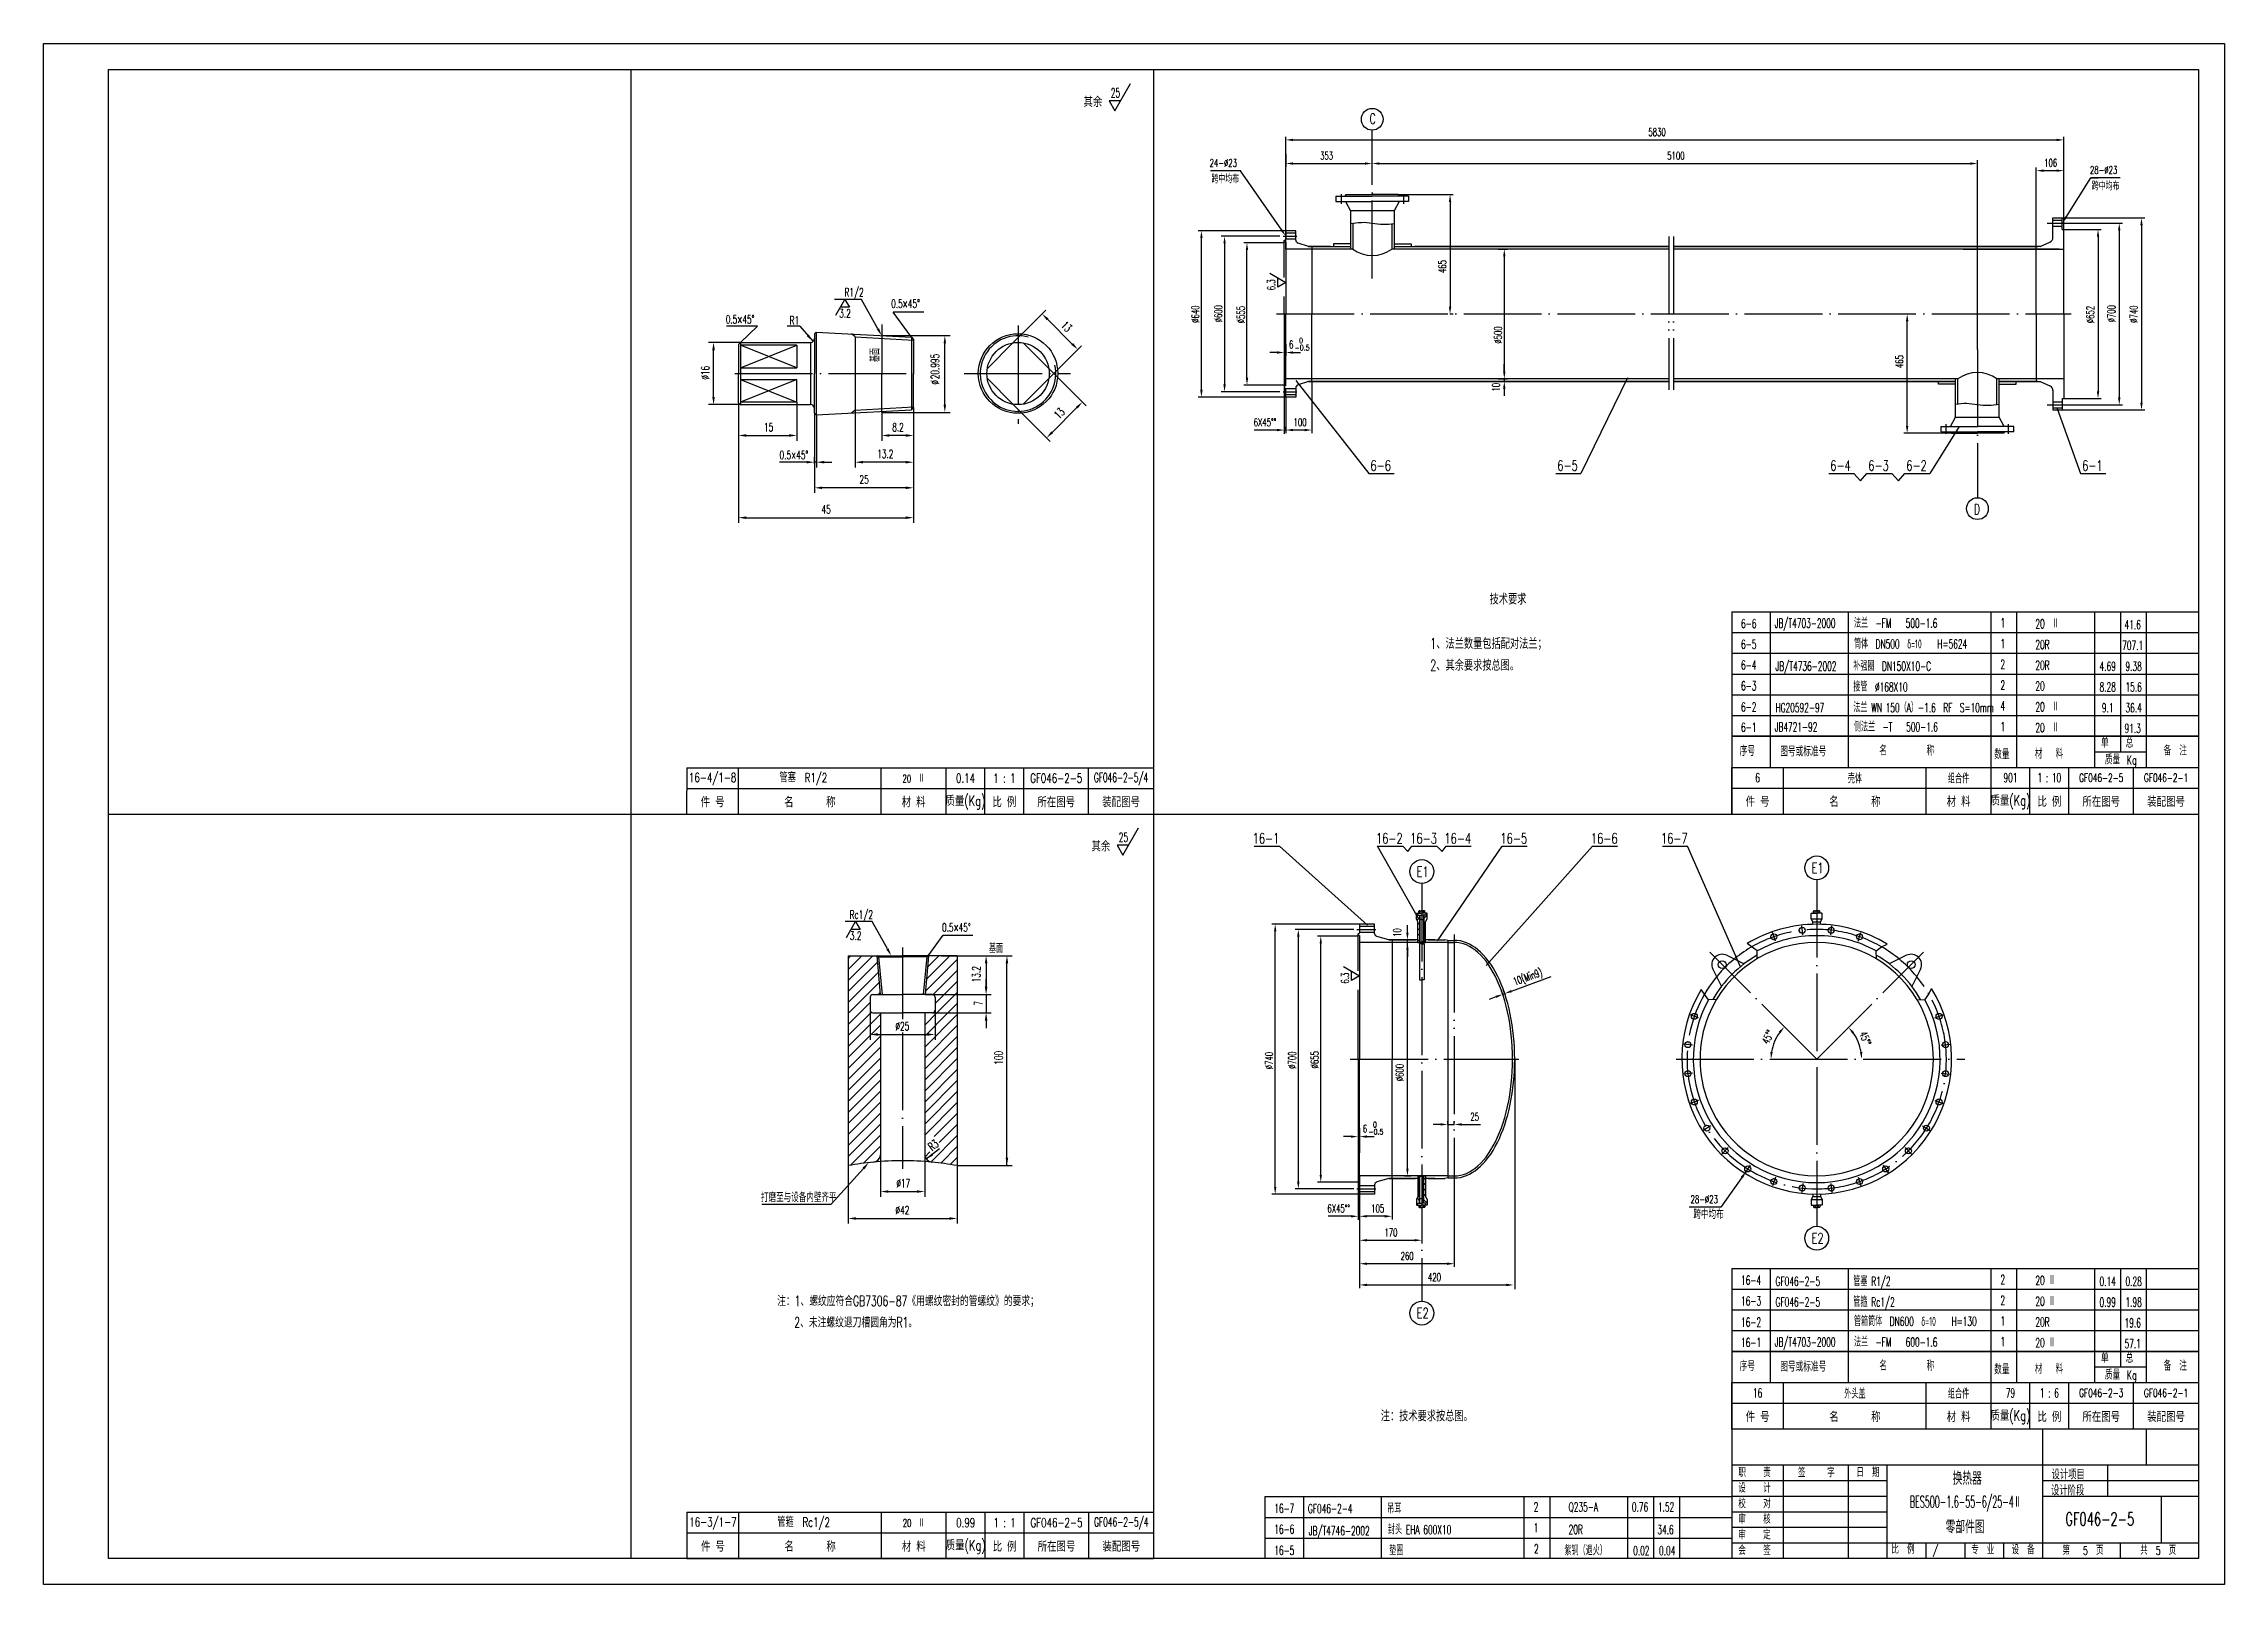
# Model space of a CAD drawing. Extents: x -843 to 1784, y -26 to 1322.
# Drawn here: x -843 to -2, y -23 to 571 of the extents above; entities that cross this region are included whole.
import ezdxf
from ezdxf.enums import TextEntityAlignment as Align

# ---------------------------------------------------------------- set-up
doc = ezdxf.new("R2010")
doc.units = 0
doc.header["$MEASUREMENT"] = 0
doc.linetypes.add('DASHDOT-M', pattern=[36, 30, -3, 0, -3])
doc.linetypes.add('DIVIDE-M', pattern=[39, 30, -3, 0, -3, 0, -3])
doc.layers.get('0').update_dxf_attribs({"linetype": 'CONTINUOUS'})
for name, color, linetype in [('1', 3, 'CONTINUOUS'), ('CDR_DWG1', 4, 'CONTINUOUS'), ('CDR_DWG2', 2, 'CONTINUOUS'), ('CDR_DWG3', 1, 'DASHDOT-M'), ('CDR_DWG4', 3, 'DIVIDE-M'), ('XS', 2, 'CONTINUOUS')]:
    doc.layers.add(name, color=color, linetype=linetype)
doc.styles.add('HZ', font='romans', dxfattribs={"width": 0.7, "bigfont": 'hz'})

msp = doc.modelspace()

# ---------------------------------------------------------------- texts
at = {"style": 'HZ'}
for s, height, width, p in [('其余', 4, 0.7, (-442.26, 546.99)), ('25', 3.5, 0.6, (-431.72, 550.71)), ('5830', 3, 0.65, (-224.4, 535.81)), ('24-%%c23', 3, 0.65, (-393.6, 523.93)), ('353', 3, 0.65, (-350.98, 526.71)), ('5100', 3, 0.65, (-217.13, 526.71)), ('106', 3, 0.65, (-71.77, 523.96)), ('28-%%c23', 3, 0.65, (-54.11, 521.18)), ('跨中均布', 3, 0.68, (-392.87, 517.68)), ('跨中均布', 3, 0.68, (-53.37, 514.93)), ('R1/2', 3.2, 0.65, (-534.44, 473.97)), ('0.5×45%%d', 3.2, 0.65, (-516.42, 469.58)), ('0.5×45%%d', 3.2, 0.65, (-580.21, 463.53)), ('R1', 3.2, 0.65, (-555.56, 463.11)), ('3.2', 3.2, 0.65, (-536.43, 465.84)), ('6', 3, 0.65, (-362.97, 453.92)), ('-0.5', 2.084, 0.7, (-360.84, 453.18)), ('0', 2.08, 0.7, (-359.1, 455.92)), ('15', 3.2, 0.65, (-565.42, 421.96)), ('8.2', 3.2, 0.65, (-516.01, 421.96)), ('6X45%%d%%d', 3, 0.65, (-376.62, 423.96)), ('100', 3, 0.65, (-361.23, 423.96)), ('0.5×45%%d', 3.2, 0.65, (-559.45, 411.23)), ('13.2', 3.2, 0.65, (-521.81, 411.67)), ('25', 3.2, 0.65, (-528.64, 401.79)), ('45', 3.2, 0.65, (-543.27, 390.27)), ('技术要求', 4.2, 0.65, (-285.63, 355.19)), ('6-6', 3.5, 0.6, (-188.67, 346.11)), ('JB/T4703-2000', 3.5, 0.6, (-175.7, 346.24)), ('法兰  -FM   500-1.6', 3.5, 0.6, (-145.13, 346.24)), ('20  Ⅱ', 3.5, 0.6, (-75.16, 346.01)), ('1、法兰数量包括配对法兰；', 4.2, 0.65, (-308.54, 338.06)), ('6-5', 3.5, 0.6, (-188.67, 338.11)), ('筒体  DN500  δ=10   H=5624', 3.5, 0.6, (-145.13, 338.24)), ('20R', 3.5, 0.6, (-75.16, 338.01)), ('2、其余要求按总图。', 4.2, 0.65, (-308.54, 329.69)), ('6-4', 3.5, 0.6, (-188.67, 330.11)), ('JB/T4736-2002', 3.5, 0.6, (-175.37, 329.68)), ('补强圈  DN150X10-C', 3.5, 0.6, (-145.37, 329.68)), ('20R', 3.5, 0.6, (-75.16, 330.01)), ('6-3', 3.5, 0.6, (-188.67, 322.11)), ('接管  %%C168X10', 3.5, 0.6, (-145.37, 321.68)), ('20  ', 3.5, 0.6, (-75.16, 322.01)), ('6-2', 3.5, 0.6, (-188.67, 313.93)), ('HG20592-97', 3.5, 0.6, (-175.37, 313.68)), ('法兰 WN 150（A）-1.6  RF  S=10mm', 3.5, 0.6, (-145.37, 313.68)), ('20  Ⅱ', 3.5, 0.6, (-75.16, 314.01)), ('6-1', 3.5, 0.6, (-188.67, 306.11)), ('JB4721-92', 3.5, 0.6, (-175.7, 306.24)), ('侧法兰  -T   500-1.6', 3.5, 0.6, (-145.13, 306.24)), ('20  Ⅱ', 3.5, 0.6, (-75.16, 306.01)), ('单', 3.5, 0.65, (-49.87, 300.06)), ('总', 3.5, 0.65, (-40.34, 300.06)), ('序号', 3.5, 0.65, (-189.21, 296.86)), ('图号或标准号', 3.5, 0.65, (-173.55, 296.67)), ('名         称', 3.5, 0.65, (-135.35, 297.04)), ('数量', 3.5, 0.65, (-91.05, 295.6)), ('材   料', 3.5, 0.65, (-75.39, 295.8)), ('质量', 3.5, 0.65, (-48.38, 293.57)), ('Kg', 3.5, 0.65, (-39.95, 293.52)), ('备  注', 3.5, 0.65, (-25.74, 297.02)), ('其余', 4, 0.7, (-439.18, 259.99)), ('25', 3.5, 0.6, (-428.64, 263.71)), ('Rc1/2', 3.2, 0.65, (-532.42, 234.06)), ('3.2', 3.2, 0.65, (-532.33, 225.93)), ('0.5×45%%d', 3.2, 0.65, (-496.81, 229.09)), ('基面', 3.2, 0.65, (-478.71, 220.9)), ('%%c25', 3.2, 0.65, (-514.77, 191.03)), ('6', 3, 0.65, (-334.52, 151.63)), ('-0.5', 2.084, 0.7, (-332.38, 150.89)), ('0', 2.08, 0.7, (-330.65, 153.63)), ('25', 3, 0.65, (-293.05, 156.25)), ('打磨至与设备内壁齐平', 3.2, 0.7, (-566.61, 124.86)), ('%%c17', 3.2, 0.65, (-514.42, 130.48)), ('28-%%c23', 3, 0.65, (-208.13, 124.4)), ('%%c42', 3.2, 0.65, (-514.77, 120.1)), ('6X45%%d%%d', 3, 0.65, (-348.17, 120.84)), ('105', 3, 0.65, (-331.29, 120.84)), ('跨中均布', 3.2, 0.7, (-207.03, 118.37)), ('170', 3, 0.65, (-326.2, 111.6)), ('260', 3, 0.65, (-319.95, 102.55)), ('420', 3, 0.65, (-309.39, 94.36)), ('16-4', 3.5, 0.6, (-188.67, 92.95)), ('GF046-2-5', 3.5, 0.6, (-175.37, 92.53)), ('管塞 R1/2', 3.5, 0.6, (-145.37, 92.53)), ('20 Ⅱ', 3.5, 0.6, (-75.16, 92.85)), ('注：1、螺纹应符合GB7306-87《用螺纹密封的管螺纹》的要求；', 4, 0.65, (-560.39, 84.7)), ('16-3', 3.5, 0.6, (-188.67, 84.95)), ('GF046-2-5', 3.5, 0.6, (-175.37, 84.53)), ('管箍 Rc1/2', 3.5, 0.6, (-145.37, 84.53)), ('20 Ⅱ', 3.5, 0.6, (-75.16, 84.85)), ('2、未注螺纹退刀槽圆角为R1。', 4, 0.65, (-553.77, 76.45)), ('16-2', 3.5, 0.6, (-188.67, 76.77)), ('管箱筒体  DN600  δ=10   H=130', 3.5, 0.6, (-145.13, 77.08)), ('20R', 3.5, 0.6, (-75.16, 76.85)), ('16-1', 3.5, 0.6, (-188.67, 68.95)), ('JB/T4703-2000', 3.5, 0.6, (-175.7, 69.08)), ('法兰  -FM   600-1.6', 3.5, 0.6, (-145.13, 69.08)), ('20 Ⅱ', 3.5, 0.6, (-75.16, 68.85)), ('序号', 3.5, 0.65, (-189.21, 59.7)), ('图号或标准号', 3.5, 0.65, (-173.55, 59.51)), ('名         称', 3.5, 0.65, (-135.35, 59.89)), ('数量', 3.5, 0.65, (-91.05, 58.44)), ('材   料', 3.5, 0.65, (-75.39, 58.64)), ('单', 3.5, 0.65, (-49.87, 62.9)), ('质量', 3.5, 0.65, (-48.38, 56.41)), ('总', 3.5, 0.65, (-40.34, 62.9)), ('Kg', 3.5, 0.65, (-39.95, 56.36)), ('备  注', 3.5, 0.65, (-25.74, 59.86)), ('注：技术要求按总图。', 4.2, 0.65, (-327.62, 40.29)), ('职    责', 3.2, 0.7, (-189.72, 18.84)), ('签     字', 3.2, 0.7, (-166.71, 18.79)), ('日  期', 3.2, 0.7, (-144.16, 18.89)), ('设计项目', 3.8, 0.65, (-68.93, 17.91)), ('16-7', 3.5, 0.6, (-368.67, 4.95)), ('吊耳', 3.5, 0.6, (-325.13, 4.9)), ('Q235-A', 3.5, 0.6, (-255.16, 5.51)), ('校    对', 3.2, 0.7, (-189.72, 6.84)), ('设    计', 3.2, 0.7, (-189.72, 12.84)), ('设计阶段', 3.8, 0.65, (-69.14, 11.76)), ('16-6', 3.5, 0.6, (-368.67, -3.05)), ('GF046-2-4', 3.5, 0.6, (-355.7, 4.9)), ('JB/T4746-2002', 3.5, 0.6, (-355.37, -3.66)), ('封头 EHA 600X10', 3.5, 0.6, (-324.85, -3.21)), ('20R', 3.5, 0.6, (-255.16, -3.15)), ('34.6', 3.5, 0.6, (-220.96, -3.21)), ('审    核', 3.2, 0.7, (-189.72, 0.84)), ('GF046-2-5', 5, 0.65, (-63.61, 0.14)), ('16-5', 3.5, 0.6, (-368.67, -11.23)), ('垫圈', 3.5, 0.6, (-324.36, -11.3)), ('会    签', 3.2, 0.7, (-189.72, -11.16)), ('审    定', 3.2, 0.7, (-189.72, -5.16)), ('比  例', 3.2, 0.7, (-130.69, -10.73)), ('/', 3.2, 0.7, (-114.73, -10.91)), ('专  业', 3.2, 0.7, (-99.91, -10.94)), ('设  备', 3.2, 0.7, (-84.34, -10.95)), ('第   5  页', 3.2, 0.7, (-64.74, -11.14)), ('共  5  页', 3.2, 0.7, (-34.74, -11.14))]:
    msp.add_text(s, height=height, dxfattribs=dict(at, width=width)).set_placement(p)
at = {"style": 'HZ', "width": 0.65}
for s, height, rotation, p in [('6.3', 3, 90, (-368.37, 476.34)), ('465', 3, 90, (-302.39, 482.96)), ('13', 3.2, 315, (-451.19, 462.51)), ('%%c640', 3, 90, (-397.63, 463.8)), ('%%c600', 3, 90, (-388.71, 463.96)), ('%%c555', 3, 90, (-380.06, 463.63)), ('%%c652', 3, 90, (-52.5, 463.63)), ('%%c700', 3, 90, (-44.32, 463.96)), ('%%c740', 3, 90, (-35.74, 463.8)), ('%%c500', 3, 90, (-280.88, 455.75)), ('%%c16', 3.2, 90, (-586.52, 441.83)), ('基面', 3.2, 90, (-520.95, 448.68)), ('20.995', 3.2, 90, (-497.91, 442.04)), ('465', 3, 90, (-126.11, 446.34)), ('%%c', 3.2, 90, (-497.91, 439.96)), ('10', 3, 90, (-281.67, 437.27)), ('13', 3.2, 45, (-451.69, 426.5)), ('10', 3, 90, (-319.79, 227.05)), ('13.2', 3.2, 90, (-482.03, 209.53)), ('6.3', 3, 90, (-339.91, 209.05)), ('10(Min9)', 3, 20, (-275.93, 208.26)), ('7', 3.2, 90, (-481.21, 200.56)), ('45%%d%%d', 3, 64.08577, (-178.08, 185.43)), ('45%%d%%d', 3, 291.68525, (-143.15, 189.82)), ('100', 3.2, 90, (-473.38, 177.73)), ('%%c740', 3, 90, (-369.17, 176.02)), ('%%c700', 3, 90, (-360.26, 176.18)), ('%%c655', 3, 90, (-351.6, 176.34)), ('%%c600', 3, 90, (-318.82, 171.41)), ('R3', 3.2, 37.69483, (-500.66, 144.39))]:
    msp.add_text(s, height=height, rotation=rotation, dxfattribs=at).set_placement(p)
at = {"style": 'HZ'}
for s, height, width, p in [('1', 3.5, 0.6, (-87.73, 348.12)), ('41.6', 3.5, 0.6, (-37.61, 347.42)), ('1', 3.5, 0.6, (-87.73, 340.12)), ('707.1', 3.5, 0.6, (-37.61, 339.42)), ('2', 3.5, 0.6, (-87.73, 332.12)), ('4.69', 3.5, 0.6, (-47.27, 331.38)), ('9.38', 3.5, 0.6, (-37.27, 331.38)), ('2', 3.5, 0.6, (-87.73, 324.12)), ('8.28', 3.5, 0.6, (-47.27, 323.38)), ('15.6', 3.5, 0.6, (-37.27, 323.38)), ('4', 3.5, 0.6, (-87.73, 316.12)), ('9.1', 3.5, 0.6, (-47.27, 315.38)), ('36.4', 3.5, 0.6, (-37.27, 315.38)), ('1', 3.5, 0.6, (-87.73, 308.12)), ('91.3', 3.5, 0.6, (-37.61, 307.42)), ('16-4/1-8', 3.5, 0.7, (-585.27, 288.25)), ('管塞  R1/2   ', 3.5, 0.7, (-547.77, 288.25)), ('20  Ⅱ', 3, 0.65, (-507.77, 288.25)), ('0.14', 3.5, 0.7, (-487.77, 288.25)), ('1 : 1', 3.5, 0.7, (-472.77, 288.25)), ('GF046-2-5', 3.5, 0.7, (-452.77, 288.25)), ('GF046-2-5/4', 3.5, 0.6, (-427.77, 288.25)), ('6', 3.5, 0.6, (-182.27, 288.4)), ('壳体', 3.5, 0.6, (-144.77, 288.4)), ('组合件', 3.5, 0.6, (-104.77, 288.4)), ('901', 3.5, 0.6, (-84.77, 288.4)), ('1 : 10', 3.5, 0.6, (-69.77, 288.4)), ('GF046-2-5', 3.2, 0.65, (-49.77, 288.4)), ('GF046-2-1', 3.2, 0.65, (-24.77, 288.4)), ('件 号', 4, 0.7, (-585.27, 279.25)), ('名      称', 4, 0.7, (-547.77, 279.25)), ('材 料', 4, 0.7, (-507.77, 279.25)), ('质量(Kg)', 4, 0.7, (-487.77, 279.25)), ('比 例', 4, 0.7, (-472.77, 279.25)), ('所在图号', 4, 0.7, (-452.77, 279.25)), ('装配图号', 4, 0.7, (-427.77, 279.25)), ('件 号', 4, 0.7, (-182.27, 279.4)), ('名      称', 4, 0.7, (-144.77, 279.4)), ('材 料', 4, 0.7, (-104.77, 279.4)), ('质量(Kg)', 4, 0.7, (-84.77, 279.4)), ('比 例', 4, 0.7, (-69.77, 279.4)), ('所在图号', 4, 0.7, (-49.77, 279.4)), ('装配图号', 4, 0.7, (-24.77, 279.4)), ('2', 3.5, 0.6, (-87.73, 94.96)), ('0.14', 3.5, 0.6, (-47.27, 94.23)), ('0.28', 3.5, 0.6, (-37.27, 94.23)), ('2', 3.5, 0.6, (-87.73, 86.96)), ('0.99', 3.5, 0.6, (-47.27, 86.23)), ('1.98', 3.5, 0.6, (-37.27, 86.23)), ('1', 3.5, 0.6, (-87.73, 78.96)), ('19.6', 3.5, 0.6, (-37.61, 78.27)), ('1', 3.5, 0.6, (-87.73, 70.96)), ('57.1', 3.5, 0.6, (-37.61, 70.27)), ('16', 3.5, 0.6, (-182.27, 51.25)), ('外头盖', 3.5, 0.6, (-144.77, 51.25)), ('组合件', 3.5, 0.6, (-104.77, 51.25)), ('79', 3.5, 0.6, (-84.77, 51.25)), ('1 : 6', 3.5, 0.6, (-69.77, 51.25)), ('GF046-2-3', 3.2, 0.65, (-49.77, 51.25)), ('GF046-2-1', 3.2, 0.65, (-24.77, 51.25)), ('件 号', 4, 0.7, (-182.27, 42.25)), ('名      称', 4, 0.7, (-144.77, 42.25)), ('材 料', 4, 0.7, (-104.77, 42.25)), ('质量(Kg)', 4, 0.7, (-84.77, 42.25)), ('比 例', 4, 0.7, (-69.77, 42.25)), ('所在图号', 4, 0.7, (-49.77, 42.25)), ('装配图号', 4, 0.7, (-24.77, 42.25)), ('换热器', 5, 0.65, (-101.45, 18.58)), ('2', 3.5, 0.6, (-267.73, 7.29)), ('0.76', 3.5, 0.6, (-227.61, 7.29)), ('1.52', 3.5, 0.6, (-217.61, 7.29)), ('BES500-1.6-55-6/25-4Ⅱ', 4.5, 0.5, (-102.08, 8.95)), ('16-3/1-7', 3.5, 0.7, (-585.17, 1.25)), ('管箍  Rc1/2   ', 3.5, 0.7, (-547.67, 1.25)), ('20  Ⅱ', 3, 0.65, (-507.67, 1.25)), ('0.99', 3.5, 0.7, (-487.67, 1.25)), ('1 : 1', 3.5, 0.7, (-472.67, 1.25)), ('GF046-2-5', 3.5, 0.7, (-452.67, 1.25)), ('GF046-2-5/4', 3.5, 0.6, (-427.67, 1.25)), ('1', 3.5, 0.6, (-267.73, -0.71)), ('零部件图', 5, 0.65, (-102.27, -0.16)), ('件 号', 4, 0.7, (-585.17, -7.75)), ('名      称', 4, 0.7, (-547.67, -7.75)), ('材 料', 4, 0.7, (-507.67, -7.75)), ('质量(Kg)', 4, 0.7, (-487.67, -7.75)), ('比 例', 4, 0.7, (-472.67, -7.75)), ('所在图号', 4, 0.7, (-452.67, -7.75)), ('装配图号', 4, 0.7, (-427.67, -7.75)), ('2', 3.5, 0.6, (-267.61, -8.85)), ('0.02', 3.5, 0.6, (-227.16, -9.59)), ('0.04', 3.5, 0.6, (-217.16, -9.59))]:
    msp.add_text(s, height=height, dxfattribs=dict(at, width=width)).set_placement(p, align=Align.MIDDLE)
at = {"style": 'HZ', "width": 0.6}
msp.add_text('紫铜（退火）', height=3.5, dxfattribs=at).set_placement((-248.59, -11.3), align=Align.CENTER)
at = {"layer": 'CDR_DWG1', "style": 'HZ', "width": 0.7}
for s, p in [('6-6', (-327.64, 408.76)), ('6-5', (-255.56, 408.76)), ('6-4', (-150.29, 408.76)), ('6-3', (-135.64, 408.76)), ('6-2', (-120.98, 408.76)), ('6-1', (-53.17, 408.76)), ('16-1', (-371.86, 265.05)), ('16-2', (-324.32, 265.05)), ('16-3', (-311.11, 265.05)), ('16-4', (-297.9, 265.05)), ('16-5', (-276.3, 265.05)), ('16-6', (-241.42, 265.05)), ('16-7', (-214.41, 265.05))]:
    msp.add_text(s, height=4, dxfattribs=at).set_placement(p, align=Align.MIDDLE)
at = {"layer": 'CDR_DWG2', "style": 'HZ'}
for s, width, p in [('C', 0.65, (-330.75, 540.51)), ('D', 0.65, (-97.67, 389.91)), ('E1', 0.7, (-311.44, 250.24)), ('E1', 0.7, (-159.16, 251.66)), ('E2', 0.7, (-159.16, 108.88)), ('E2', 0.7, (-311.44, 80.03))]:
    msp.add_text(s, height=4, dxfattribs=dict(at, width=width)).set_placement(p, align=Align.CENTER)

# ---------------------------------------------------------------- blocks, each defined once
blk = doc.blocks.new('*X101')
at = {"layer": '1', "color": 0, "linetype": 'Continuous'}
for p, q in [((-23341.29, -21618.1), (-23331.74, -21608.55)), ((-23341.29, -21613.85), (-23335.99, -21608.55)), ((-23341.29, -21609.61), (-23340.23, -21608.55)), ((-23341.29, -21622.34), (-23330.07, -21611.12)), ((-23311.52, -21622.26), (-23299.29, -21610.04)), ((-23311.1, -21617.6), (-23302.04, -21608.55)), ((-23310.67, -21612.93), (-23306.29, -21608.55)), ((-23341.29, -21626.58), (-23329.72, -21615.01)), ((-23341.29, -21630.82), (-23329.37, -21618.9)), ((-23308.56, -21623.55), (-23299.29, -21614.28)), ((-23304.32, -21623.55), (-23299.29, -21618.52)), ((-23341.29, -21635.07), (-23332.79, -21626.57)), ((-23341.29, -21639.31), (-23332.36, -21630.37)), ((-23329.77, -21623.55), (-23329.02, -21622.79)), ((-23308.58, -21623.57), (-23308.56, -21623.55)), ((-23307.79, -21627.02), (-23304.32, -21623.55)), ((-23307.07, -21630.55), (-23300.07, -21623.55)), ((-23302.83, -21630.55), (-23299.29, -21627.01)), ((-23300.07, -21623.55), (-23299.29, -21622.77)), ((-23341.29, -21643.55), (-23328.79, -21631.05)), ((-23341.29, -21647.79), (-23328.79, -21635.29)), ((-23311.79, -21639.51), (-23302.83, -21630.55)), ((-23311.79, -21635.27), (-23307.07, -21630.55)), ((-23311.79, -21631.02), (-23311.32, -21630.55)), ((-23311.79, -21643.75), (-23299.29, -21631.25)), ((-23311.79, -21647.99), (-23299.29, -21635.49)), ((-23341.29, -21652.04), (-23328.79, -21639.54)), ((-23341.29, -21656.28), (-23328.79, -21643.78)), ((-23311.79, -21652.24), (-23299.29, -21639.74)), ((-23311.79, -21656.48), (-23299.29, -21643.98)), ((-23341.29, -21660.52), (-23328.79, -21648.02)), ((-23341.29, -21664.77), (-23328.79, -21652.27)), ((-23311.79, -21660.72), (-23299.29, -21648.22)), ((-23311.79, -21664.96), (-23299.29, -21652.46)), ((-23341.29, -21669.01), (-23328.79, -21656.51)), ((-23341.29, -21673.25), (-23328.79, -21660.75)), ((-23311.79, -21669.21), (-23299.29, -21656.71)), ((-23311.79, -21673.45), (-23299.29, -21660.95)), ((-23341.29, -21677.49), (-23328.79, -21664.99)), ((-23341.29, -21681.74), (-23328.79, -21669.24)), ((-23311.79, -21677.69), (-23299.29, -21665.19)), ((-23308.11, -21678.25), (-23299.29, -21669.43)), ((-23341.29, -21685.98), (-23328.79, -21673.48)), ((-23340.37, -21689.3), (-23328.79, -21677.72)), ((-23309.46, -21688.09), (-23299.29, -21677.92)), ((-23306.19, -21680.57), (-23299.29, -21673.68)), ((-23335.39, -21688.56), (-23328.79, -21681.96)), ((-23330.63, -21688.05), (-23328.79, -21686.21)), ((-23311.79, -21681.93), (-23311.65, -21681.79)), ((-23311.79, -21686.18), (-23309.8, -21684.18)), ((-23305.63, -21688.5), (-23299.29, -21682.16)), ((-23301.91, -21689.03), (-23299.29, -21686.4))]:
    blk.add_line(p, q, dxfattribs=at)
blk = doc.blocks.new('*X52')
for p, q in [((15.53, 49.48), (16.04, 49.98)), ((15.79, 47.61), (16.92, 48.74)), ((16.16, 45.86), (16.92, 46.62)), ((16.16, 43.74), (16.92, 44.5)), ((16.16, 41.62), (16.92, 42.38)), ((18.35, 48.05), (19.73, 49.43)), ((18.35, 45.93), (19.1, 46.68)), ((18.35, 43.8), (19.1, 44.56)), ((18.35, 41.68), (19.1, 42.44)), ((16.16, 39.5), (16.92, 40.26)), ((18.35, 39.56), (19.1, 40.32))]:
    blk.add_line(p, q)
blk = doc.blocks.new('CZD')
at = {"layer": 'XS'}
blk.add_lwpolyline([(3.5, 6.06), (0, 0), (-1.75, 3.03), (1.75, 3.03)], dxfattribs=at)

# ---------------------------------------------------------------- linework, layer by layer
for p, q in [((-843.27, 571.43), (-2.27, 571.43)), ((-843.27, -22.57), (-843.27, 571.43)), ((-2.27, 571.43), (-2.27, -22.57)), ((-616.77, 561.43), (-616.77, -12.57)), ((-430.15, 545.57), (-424.07, 556.1)), ((-415.27, 561.43), (-415.27, -12.57)), ((-427.93, 549.42), (-432.37, 549.42)), ((-432.37, 549.42), (-430.15, 545.57)), ((-364.2, 528.95), (-364.2, 535.56)), ((-361.4, 534.31), (-67.01, 534.31)), ((-330.9, 525.21), (-330.9, 538.06)), ((-64.21, 499.81), (-64.21, 535.56)), ((-381.93, 522.43), (-393.28, 522.43)), ((-381.56, 522.43), (-381.93, 522.43)), ((-365.8, 499.49), (-381.75, 522.43)), ((-364.2, 492.21), (-364.2, 528.95)), ((-364.2, 528.95), (-364.2, 523.96)), ((-361.4, 525.21), (-333.7, 525.21)), ((-330.9, 517.65), (-330.9, 526.46)), ((-330.9, 525.21), (-330.9, 526.46)), ((-328.1, 525.21), (-100.31, 525.21)), ((-97.51, 453.51), (-97.51, 526.46)), ((-74.81, 493.21), (-74.81, 523.71)), ((-72.01, 522.46), (-67.01, 522.46)), ((-64.21, 510.76), (-64.21, 523.71)), ((-320.9, 513.21), (-299.64, 513.21)), ((-63.31, 504.58), (-53.79, 519.68)), ((-53.79, 519.68), (-50.99, 519.68)), ((-42.44, 519.68), (-53.79, 519.68)), ((-300.89, 510.41), (-300.89, 470.01)), ((-364.2, 499.24), (-398.02, 499.24)), ((-396.77, 437.98), (-396.77, 496.44)), ((-366.48, 497.19), (-389.1, 497.19)), ((-64.81, 504.21), (-32.99, 504.21)), ((-64.21, 499.81), (-49.75, 499.81)), ((-62.71, 502.21), (-41.57, 502.21)), ((-51, 497.01), (-51, 437.41)), ((-42.82, 499.41), (-42.82, 435.01)), ((-34.24, 501.41), (-34.24, 433.01)), ((-387.85, 494.39), (-387.85, 440.02)), ((-364.8, 494.61), (-380.45, 494.61)), ((-379.2, 442.61), (-379.2, 491.81)), ((-282.36, 492.21), (-278.72, 492.21)), ((-279.97, 489.41), (-279.97, 445.01)), ((-370.45, 482.97), (-364.2, 479.37)), ((-367.33, 477.57), (-367.33, 481.17)), ((-537.04, 472.84), (-538.31, 472.84)), ((-534.24, 472.84), (-537.04, 472.84)), ((-527.85, 472.84), (-536.67, 472.84)), ((-521.54, 461.48), (-527.85, 472.84)), ((-364.2, 479.37), (-367.33, 477.57)), ((-520.08, 463.13), (-520.08, 444.25)), ((-503.77, 467.87), (-515.68, 467.87)), ((-508.53, 458.23), (-515.68, 467.87)), ((-474.38, 451.15), (-456.82, 468.71)), ((-446.57, 455.63), (-456.12, 465.17)), ((-126.98, 467.21), (-123.36, 467.21)), ((-124.61, 424.01), (-124.61, 464.41)), ((-574.53, 456.25), (-586.92, 456.25)), ((-568.03, 462.46), (-579.94, 462.46)), ((-574.53, 456.25), (-568.03, 462.46)), ((-551.69, 462.47), (-556.48, 462.47)), ((-551.69, 462.47), (-546.54, 456.63)), ((-530.28, 458.35), (-530.28, 408.07)), ((-520.08, 458.86), (-493.73, 458.86)), ((-495.73, 432.28), (-495.73, 455.86)), ((-460.59, 437.36), (-443.03, 454.92)), ((-364.2, 455.59), (-364.2, 451.1)), ((-584.92, 435.25), (-584.92, 453.25)), ((-455.65, 446.2), (-441.27, 431.83)), ((-367.6, 452.35), (-370.4, 452.35)), ((-364.8, 452.49), (-364.8, 451.1)), ((-364.2, 452.35), (-364.8, 452.35)), ((-364.2, 452.35), (-364.8, 452.35)), ((-361.4, 452.35), (-358.6, 452.35)), ((-279.97, 445.01), (-279.97, 447.81)), ((-520.08, 429.28), (-520.08, 444.25)), ((-507.78, 431.1), (-507.78, 444.25)), ((-465.54, 432.41), (-455.65, 442.31)), ((-364.8, 439.81), (-380.45, 439.81)), ((-364.8, 439.18), (-364.8, 421.05)), ((-360.31, 441.5), (-332.19, 405.68)), ((-354.18, 441.41), (-354.18, 421.21)), ((-282.36, 442.21), (-278.72, 442.21)), ((-279.97, 441.21), (-281.22, 441.21)), ((-279.97, 442.21), (-279.97, 441.21)), ((-279.97, 442.21), (-279.97, 441.21)), ((-279.97, 438.41), (-279.97, 435.61)), ((-232.43, 442.56), (-250.41, 405.68)), ((-574.53, 432.25), (-586.92, 432.25)), ((-575.28, 433), (-575.28, 418.36)), ((-552.78, 433.27), (-552.78, 418.36)), ((-546.03, 428.97), (-546.03, 398.19)), ((-520.08, 429.28), (-493.73, 429.28)), ((-520.08, 429.28), (-520.08, 418.36)), ((-507.78, 431.1), (-507.78, 418.36)), ((-469.44, 432.41), (-455.06, 418.04)), ((-454.35, 421.57), (-444.81, 431.12)), ((-364.2, 435.18), (-398.02, 435.18)), ((-366.48, 437.22), (-389.1, 437.22)), ((-364.2, 435.18), (-364.2, 423.71)), ((-66.74, 430.72), (-57.72, 405.68)), ((-64.81, 430.21), (-32.99, 430.21)), ((-64.21, 434.61), (-49.75, 434.61)), ((-62.71, 432.21), (-41.57, 432.21)), ((-545.24, 428.25), (-545.24, 408.07)), ((-367.6, 422.46), (-376.39, 422.46)), ((-364.2, 422.46), (-364.8, 422.46)), ((-364.2, 422.46), (-364.8, 422.46)), ((-364.2, 423.71), (-364.2, 421.21)), ((-364.2, 422.46), (-364.2, 423.71)), ((-356.98, 422.46), (-361.4, 422.46)), ((-102.51, 421.21), (-125.86, 421.21)), ((-104.51, 423.81), (-115.83, 405.68)), ((-575.28, 418.36), (-575.28, 386.67)), ((-572.28, 420.36), (-555.78, 420.36)), ((-510.78, 420.36), (-517.08, 420.36)), ((-507.78, 418.36), (-507.78, 408.07)), ((-97.51, 416.77), (-97.51, 407.96)), ((-549.03, 410.07), (-559.42, 410.07)), ((-546.03, 409.52), (-546.03, 412.07)), ((-545.24, 410.07), (-546.03, 410.07)), ((-542.24, 410.07), (-539.24, 410.07)), ((-510.78, 410.07), (-527.28, 410.07)), ((-507.78, 408.07), (-507.78, 398.19)), ((-332.19, 405.68), (-322.49, 405.68)), ((-260.11, 405.68), (-250.41, 405.68)), ((-154.84, 405.68), (-145.14, 405.68)), ((-145.14, 405.68), (-142.64, 402.94)), ((-142.64, 402.94), (-140.19, 405.68)), ((-140.19, 405.68), (-130.48, 405.68)), ((-130.48, 405.68), (-127.98, 402.94)), ((-127.98, 402.94), (-125.53, 405.68)), ((-125.53, 405.68), (-115.83, 405.68)), ((-97.51, 409.21), (-97.51, 396.35)), ((-57.72, 405.68), (-48.01, 405.68)), ((-510.78, 400.19), (-543.03, 400.19)), ((-507.78, 398.19), (-507.78, 386.67)), ((-572.28, 388.67), (-510.78, 388.67)), ((-42.27, 312.4), (-42.27, 352.4)), ((-192.27, 344.4), (-12.27, 344.4)), ((-192.27, 336.4), (-12.27, 336.4)), ((-192.27, 328.4), (-12.27, 328.4)), ((-192.27, 320.4), (-12.27, 320.4)), ((-192.27, 312.4), (-12.27, 312.4)), ((-192.27, 312.4), (-12.27, 312.4)), ((-42.27, 304.4), (-42.27, 312.4)), ((-192.27, 304.4), (-12.27, 304.4)), ((-12.27, 304.4), (-192.27, 304.4)), ((-42.27, 298.4), (-42.27, 304.4)), ((-52.27, 298.4), (-32.27, 298.4)), ((-192.27, 274.4), (-192.27, 292.4)), ((-595.27, 284.25), (-415.27, 284.25)), ((-192.27, 284.4), (-12.27, 284.4)), ((-192.27, 284.4), (-12.27, 284.4)), ((-818.27, 274.43), (-12.27, 274.43)), ((-595.38, 274.43), (-415.38, 274.43)), ((-429.3, 262.42), (-427.07, 258.57)), ((-424.85, 262.42), (-429.3, 262.42)), ((-427.07, 258.57), (-420.99, 269.1)), ((-376.41, 261.97), (-366.71, 261.97)), ((-332.77, 231.52), (-366.71, 261.97)), ((-313.06, 234.12), (-328.87, 261.97)), ((-328.87, 261.97), (-319.16, 261.97)), ((-319.16, 261.97), (-317.14, 259.96)), ((-317.14, 259.96), (-315.66, 261.97)), ((-315.66, 261.97), (-305.96, 261.97)), ((-305.96, 261.97), (-303.93, 259.96)), ((-305.74, 225.51), (-280.85, 261.97)), ((-303.93, 259.96), (-302.45, 261.97)), ((-302.45, 261.97), (-292.75, 261.97)), ((-286.95, 215.98), (-245.97, 261.97)), ((-280.85, 261.97), (-271.14, 261.97)), ((-245.97, 261.97), (-236.26, 261.97)), ((-218.96, 261.97), (-209.26, 261.97)), ((-188.89, 215.52), (-209.26, 261.97)), ((-532.94, 232.93), (-534.21, 232.93)), ((-530.14, 232.93), (-532.94, 232.93)), ((-523.75, 232.93), (-532.57, 232.93)), ((-517.86, 222.42), (-523.75, 232.93)), ((-502.18, 219.81), (-496.42, 227.71)), ((-496.42, 227.71), (-484.96, 227.71)), ((-335.75, 231.94), (-369.57, 231.94)), ((-368.32, 130.69), (-368.32, 229.14)), ((-338.02, 229.9), (-360.65, 229.9)), ((-359.4, 227.1), (-359.4, 132.73)), ((-336.35, 227.32), (-352, 227.32)), ((-317.32, 228.72), (-317.32, 231.52)), ((-496.99, 219.81), (-477.8, 219.81)), ((-477.8, 219.81), (-469.78, 219.81)), ((-350.75, 135.32), (-350.75, 224.52)), ((-317.32, 137.72), (-317.32, 225.92)), ((-317.32, 222.12), (-317.32, 219.32)), ((-479.8, 216.81), (-479.8, 207.81)), ((-479.8, 207.81), (-479.8, 210.81)), ((-471.78, 138.89), (-471.78, 216.81)), ((-342, 215.68), (-335.75, 212.08)), ((-338.88, 210.27), (-338.88, 213.88)), ((-335.75, 212.08), (-338.88, 210.27)), ((-277.19, 206.16), (-261.89, 211.8)), ((-503.34, 204.81), (-477.8, 204.81)), ((-479.8, 204.81), (-479.8, 197.81)), ((-283.19, 203.95), (-285.82, 202.98)), ((-280.3, 204.19), (-281, 206.09)), ((-280.56, 204.91), (-279.81, 205.19)), ((-279.55, 204.47), (-280.25, 206.36)), ((-524.49, 198.81), (-524.49, 187.43)), ((-500.49, 197.81), (-477.8, 197.81)), ((-499.49, 199.31), (-499.49, 187.43)), ((-479.8, 194.81), (-479.8, 191.81)), ((-521.49, 189.43), (-502.49, 189.43)), ((-275.97, 179.92), (-275.97, 91.25)), ((-335.75, 153.3), (-335.75, 143.8)), ((-304.57, 154.75), (-307.37, 154.75)), ((-301.77, 154.75), (-301.77, 156)), ((-301.77, 154.75), (-299.27, 154.75)), ((-299.27, 154.75), (-299.27, 156)), ((-296.47, 154.75), (-289.17, 154.75)), ((-520.49, 143.21), (-520.49, 126.88)), ((-503.49, 143.21), (-503.49, 126.88)), ((-497.73, 145.35), (-502.87, 141.38)), ((-339.15, 150.06), (-341.95, 150.06)), ((-336.35, 150.2), (-336.35, 143.8)), ((-335.75, 150.06), (-336.35, 150.06)), ((-335.75, 150.06), (-336.35, 150.06)), ((-332.95, 150.06), (-330.15, 150.06)), ((-527.05, 137.81), (-539.51, 123.99)), ((-532.99, 138.89), (-532.99, 116.5)), ((-490.99, 138.89), (-490.99, 116.5)), ((-490.99, 138.89), (-469.78, 138.89)), ((-335.75, 134.92), (-335.75, 93.5)), ((-318.44, 134.92), (-316.07, 134.92)), ((-299.27, 136.32), (-299.27, 99.8)), ((-517.49, 128.88), (-506.49, 128.88)), ((-335.75, 127.89), (-369.57, 127.89)), ((-338.02, 129.93), (-360.65, 129.93)), ((-336.35, 132.52), (-352, 132.52)), ((-336.35, 131.89), (-336.35, 117.92)), ((-323.25, 134.12), (-323.25, 118.09)), ((-188.33, 134.33), (-196.46, 122.9)), ((-566.3, 123.99), (-539.51, 123.99)), ((-529.99, 118.5), (-493.99, 118.5)), ((-339.15, 119.34), (-347.94, 119.34)), ((-335.75, 119.34), (-336.35, 119.34)), ((-335.75, 119.34), (-336.35, 119.34)), ((-335.75, 119.34), (-335.75, 120.59)), ((-335.75, 120.58), (-335.75, 118.09)), ((-326.05, 119.34), (-332.95, 119.34)), ((-196.46, 122.9), (-208.63, 122.9)), ((-335.75, 110.2), (-335.75, 108.85)), ((-332.95, 110.1), (-314.57, 110.1)), ((-311.77, 110.2), (-311.77, 108.85)), ((-335.75, 102.38), (-335.75, 100.5)), ((-335.75, 101.44), (-335.75, 99.8)), ((-302.07, 101.05), (-332.95, 101.05)), ((-335.75, 93.96), (-335.75, 91.61)), ((-332.95, 92.86), (-279.16, 92.86)), ((-192.27, 91.25), (-12.27, 91.25)), ((-192.27, 83.25), (-12.27, 83.25)), ((-192.27, 75.25), (-12.27, 75.25)), ((-12.27, 67.25), (-192.27, 67.25)), ((-192.27, 67.25), (-12.27, 67.25)), ((-52.27, 61.25), (-32.27, 61.25)), ((-42.27, 61.25), (-42.27, 67.25)), ((-192.27, 37.25), (-192.27, 55.25)), ((-192.27, 47.25), (-12.27, 47.25)), ((-192.27, 47.25), (-12.27, 47.25)), ((-192.27, 37.46), (-12.27, 37.46)), ((-72.28, -12.54), (-72.28, 37.46)), ((-32.28, 23.46), (-32.28, 37.46)), ((-192.28, 23.46), (-12.28, 23.46)), ((-192.28, 17.46), (-132.28, 17.46)), ((-172.28, -12.54), (-172.28, 23.46)), ((-147.28, -12.54), (-147.28, 23.46)), ((-132.28, -12.54), (-132.28, 23.46)), ((-72.28, 17.46), (-12.28, 17.46)), ((-47.28, 11.46), (-47.28, 23.46)), ((-47.28, 11.46), (-47.28, 23.46)), ((-192.28, 11.46), (-132.28, 11.46)), ((-72.28, 11.46), (-12.28, 11.46)), ((-26.65, 11.46), (-26.65, -6.54)), ((-372.27, 3.25), (-192.27, 3.25)), ((-192.28, 5.46), (-132.28, 5.46)), ((-595.17, -2.75), (-415.17, -2.75)), ((-372.27, -4.75), (-192.27, -4.75)), ((-192.28, -0.54), (-132.28, -0.54)), ((-192.28, -6.54), (-12.28, -6.54)), ((-117.28, -12.54), (-117.28, -6.54)), ((-102.28, -12.54), (-102.28, -6.54)), ((-87.28, -12.54), (-87.28, -6.54)), ((-42.28, -12.54), (-42.28, -6.54)), ((-2.27, -22.57), (-843.27, -22.57))]:
    msp.add_line(p, q)
at = {"extrusion": (0, 0, -1), "flags": 128}
for points in [[(339.3, 502.07), (337.2, 502.35), (336.15, 502.46), (335.1, 502.53), (334.05, 502.55), (333, 502.5), (331.95, 502.4), (330.9, 502.27), (328.81, 501.96), (327.76, 501.84), (326.71, 501.77), (325.66, 501.77), (324.61, 501.83), (322.5, 502.07)], [(89.11, 432.35), (91.21, 432.07), (92.26, 431.96), (93.32, 431.89), (94.37, 431.87), (95.42, 431.91), (96.46, 432.02), (97.51, 432.15), (99.61, 432.46), (100.66, 432.58), (101.71, 432.65), (102.76, 432.65), (103.81, 432.59), (105.91, 432.35)]]:
    msp.add_lwpolyline(points, dxfattribs=at)
for radius, start, end in [(17.63, 144.11024, 170.88976), (17.35, 9.25788, 35.74212)]:
    msp.add_arc((-159.49, 179.92), radius, start, end)
for points in [[(-361.4, 534.78), (-361.4, 533.84), (-364.2, 534.31)], [(-67.01, 534.78), (-67.01, 533.84), (-64.21, 534.31)], [(-361.4, 525.68), (-361.4, 524.74), (-364.2, 525.21)], [(-333.7, 525.68), (-333.7, 524.74), (-330.9, 525.21)], [(-328.1, 525.68), (-328.1, 524.74), (-330.9, 525.21)], [(-100.31, 525.68), (-100.31, 524.74), (-97.51, 525.21)], [(-72.01, 522.93), (-72.01, 521.99), (-74.81, 522.46)], [(-67.01, 522.93), (-67.01, 521.99), (-64.21, 522.46)], [(-301.36, 510.41), (-300.42, 510.41), (-300.89, 513.21)], [(-62.92, 504.33), (-63.71, 504.83), (-64.81, 502.21)], [(-396.3, 496.44), (-397.24, 496.44), (-396.77, 499.24)], [(-387.39, 494.39), (-388.32, 494.39), (-387.85, 497.19)], [(-365.42, 499.76), (-366.19, 499.23), (-364.2, 497.19)], [(-51.46, 497.01), (-50.53, 497.01), (-51, 499.81)], [(-43.29, 499.41), (-42.35, 499.41), (-42.82, 502.21)], [(-34.71, 501.41), (-33.78, 501.41), (-34.24, 504.21)], [(-378.73, 491.81), (-379.67, 491.81), (-379.2, 494.61)], [(-280.44, 489.41), (-279.5, 489.41), (-279.97, 492.21)], [(-455.76, 465.53), (-456.47, 464.82), (-458.24, 467.29)], [(-301.36, 470.01), (-300.42, 470.01), (-300.89, 467.21)], [(-125.08, 464.41), (-124.15, 464.41), (-124.61, 467.21)], [(-585.42, 453.25), (-584.42, 453.25), (-584.92, 456.25)], [(-548.15, 459.21), (-548.9, 458.55), (-546.54, 456.63)], [(-521.1, 461.72), (-521.98, 461.24), (-520.08, 458.86)], [(-496.23, 455.86), (-495.23, 455.86), (-495.73, 458.86)], [(-446.22, 455.98), (-446.92, 455.27), (-444.45, 453.51)], [(-367.6, 452.81), (-367.6, 451.88), (-364.8, 452.35)], [(-361.4, 452.81), (-361.4, 451.88), (-364.2, 452.35)], [(-361.4, 452.81), (-361.4, 451.88), (-364.2, 452.35)], [(-396.3, 437.98), (-397.24, 437.98), (-396.77, 435.18)], [(-387.39, 440.02), (-388.32, 440.02), (-387.85, 437.22)], [(-378.73, 442.61), (-379.67, 442.61), (-379.2, 439.81)], [(-280.44, 445.01), (-279.5, 445.01), (-279.97, 442.21)], [(-280.44, 445.01), (-279.5, 445.01), (-279.97, 442.21)], [(-280.44, 438.41), (-279.5, 438.41), (-279.97, 441.21)], [(-51.46, 437.41), (-50.53, 437.41), (-51, 434.61)], [(-585.42, 435.25), (-584.42, 435.25), (-584.92, 432.25)], [(-496.23, 432.28), (-495.23, 432.28), (-495.73, 429.28)], [(-445.16, 431.47), (-444.45, 430.77), (-442.69, 433.24)], [(-43.29, 435.01), (-42.35, 435.01), (-42.82, 432.21)], [(-34.71, 433.01), (-33.78, 433.01), (-34.24, 430.21)], [(-572.28, 420.86), (-572.28, 419.86), (-575.28, 420.36)], [(-555.78, 420.86), (-555.78, 419.86), (-552.78, 420.36)], [(-517.08, 420.86), (-517.08, 419.86), (-520.08, 420.36)], [(-510.78, 420.86), (-510.78, 419.86), (-507.78, 420.36)], [(-454.71, 421.93), (-454, 421.22), (-456.47, 419.45)], [(-367.6, 422.93), (-367.6, 421.99), (-364.8, 422.46)], [(-361.4, 422.93), (-361.4, 421.99), (-364.2, 422.46)], [(-356.98, 422.93), (-356.98, 421.99), (-354.18, 422.46)], [(-125.08, 424.01), (-124.15, 424.01), (-124.61, 421.21)], [(-549.03, 410.57), (-549.03, 409.57), (-546.03, 410.07)], [(-542.24, 410.57), (-542.24, 409.57), (-545.24, 410.07)], [(-527.28, 410.57), (-527.28, 409.57), (-530.28, 410.07)], [(-510.78, 410.57), (-510.78, 409.57), (-507.78, 410.07)], [(-543.03, 400.69), (-543.03, 399.69), (-546.03, 400.19)], [(-510.78, 400.69), (-510.78, 399.69), (-507.78, 400.19)], [(-572.28, 389.17), (-572.28, 388.17), (-575.28, 388.67)], [(-510.78, 389.17), (-510.78, 388.17), (-507.78, 388.67)], [(-367.85, 229.14), (-368.78, 229.14), (-368.32, 231.94)], [(-358.93, 227.1), (-359.87, 227.1), (-359.4, 229.9)], [(-350.28, 224.52), (-351.21, 224.52), (-350.75, 227.32)], [(-317.79, 228.72), (-316.86, 228.72), (-317.32, 225.92)], [(-517.42, 222.67), (-518.3, 222.18), (-516.39, 219.81)], [(-480.3, 216.81), (-479.3, 216.81), (-479.8, 219.81)], [(-472.28, 216.81), (-471.28, 216.81), (-471.78, 219.81)], [(-317.79, 222.12), (-316.86, 222.12), (-317.32, 224.92)], [(-317.79, 222.12), (-316.86, 222.12), (-317.32, 224.92)], [(-480.3, 207.81), (-479.3, 207.81), (-479.8, 204.81)], [(-480.3, 207.81), (-479.3, 207.81), (-479.8, 204.81)], [(-283.35, 204.38), (-283.03, 203.51), (-280.56, 204.91)], [(-277.35, 206.6), (-277.02, 205.72), (-279.81, 205.19)], [(-480.3, 194.81), (-479.3, 194.81), (-479.8, 197.81)], [(-521.49, 189.93), (-521.49, 188.93), (-524.49, 189.43)], [(-502.49, 189.93), (-502.49, 188.93), (-499.49, 189.43)], [(-174.13, 190.56), (-173.42, 189.95), (-171.96, 192.38)], [(-145.77, 189.75), (-145.06, 190.35), (-147.23, 192.18)], [(-176.44, 182.67), (-177.37, 182.75), (-177.12, 179.92)], [(-141.91, 182.75), (-142.84, 182.67), (-142.15, 179.92)], [(-304.57, 155.22), (-304.57, 154.28), (-301.77, 154.75)], [(-296.47, 155.22), (-296.47, 154.28), (-299.27, 154.75)], [(-500.8, 143.61), (-500.19, 142.82), (-502.87, 141.38)], [(-339.15, 150.52), (-339.15, 149.59), (-336.35, 150.06)], [(-332.95, 150.52), (-332.95, 149.59), (-335.75, 150.06)], [(-332.95, 150.52), (-332.95, 149.59), (-335.75, 150.06)], [(-527.43, 138.14), (-526.68, 137.48), (-525.05, 140.04)], [(-472.28, 141.89), (-471.28, 141.89), (-471.78, 138.89)], [(-350.28, 135.32), (-351.21, 135.32), (-350.75, 132.52)], [(-317.79, 137.72), (-316.86, 137.72), (-317.32, 134.92)], [(-188.71, 134.6), (-187.95, 134.06), (-186.71, 136.61)], [(-517.49, 129.38), (-517.49, 128.38), (-520.49, 128.88)], [(-506.49, 129.38), (-506.49, 128.38), (-503.49, 128.88)], [(-367.85, 130.69), (-368.78, 130.69), (-368.32, 127.89)], [(-358.93, 132.73), (-359.87, 132.73), (-359.4, 129.93)], [(-529.99, 119), (-529.99, 118), (-532.99, 118.5)], [(-493.99, 119), (-493.99, 118), (-490.99, 118.5)], [(-339.15, 119.8), (-339.15, 118.87), (-336.35, 119.34)], [(-332.95, 119.8), (-332.95, 118.87), (-335.75, 119.34)], [(-326.05, 119.8), (-326.05, 118.87), (-323.25, 119.34)], [(-332.95, 110.56), (-332.95, 109.63), (-335.75, 110.1)], [(-314.57, 110.56), (-314.57, 109.63), (-311.77, 110.1)], [(-332.95, 101.52), (-332.95, 100.58), (-335.75, 101.05)], [(-302.07, 101.52), (-302.07, 100.58), (-299.27, 101.05)], [(-332.95, 93.33), (-332.95, 92.4), (-335.75, 92.86)], [(-279.16, 93.33), (-279.16, 92.4), (-276.36, 92.86)]]:
    msp.add_solid(points)
at = {"layer": 'CDR_DWG1'}
for p, q in [((-818.27, 561.43), (-12.27, 561.43)), ((-818.27, -12.57), (-818.27, 561.43)), ((-12.27, 561.43), (-12.27, -12.57)), ((-341.36, 512.61), (-340.91, 513.21)), ((-340.91, 513.21), (-330.9, 513.21)), ((-320.9, 513.21), (-330.9, 513.21)), ((-320.45, 512.61), (-320.9, 513.21)), ((-344.9, 512.61), (-344.9, 510.61)), ((-344.9, 512.61), (-330.9, 512.61)), ((-344.9, 510.61), (-330.9, 510.61)), ((-341.24, 510.61), (-339.3, 506.97)), ((-322.5, 506.97), (-339.3, 506.97)), ((-339.3, 506.97), (-339.3, 492.21)), ((-316.9, 512.61), (-330.9, 512.61)), ((-316.9, 510.61), (-330.9, 510.61)), ((-320.57, 510.61), (-322.5, 506.97)), ((-322.5, 506.97), (-322.5, 492.21)), ((-316.9, 512.61), (-316.9, 510.61)), ((-364.2, 499.24), (-364.2, 495.9)), ((-360.4, 499.24), (-364.2, 499.24)), ((-360.4, 498.34), (-364.2, 498.34)), ((-360.4, 495.71), (-360.4, 499.24)), ((-338.4, 502.2), (-338.4, 492.21)), ((-323.4, 501.96), (-323.4, 492.21)), ((-68.41, 504.21), (-64.81, 504.21)), ((-68.41, 496.74), (-68.41, 504.21)), ((-68.41, 503.36), (-64.81, 503.36)), ((-68.41, 501.06), (-64.81, 501.06)), ((-64.81, 499.81), (-64.81, 504.21)), ((-64.81, 499.81), (-64.21, 499.81)), ((-64.21, 467.21), (-64.21, 499.81)), ((-364.8, 495.55), (-364.2, 495.9)), ((-364.8, 481.32), (-364.8, 495.55)), ((-364.2, 494.92), (-364.8, 494.92)), ((-360.4, 496.05), (-364.2, 496.05)), ((-364.2, 494.92), (-364.2, 467.21)), ((-338.4, 492.21), (-364.2, 492.21)), ((-355.48, 493.21), (-359.52, 494.55)), ((-355.49, 493.21), (-339.3, 493.21)), ((-347.15, 493.21), (-355.48, 493.21)), ((-354.2, 493.21), (-354.2, 467.21)), ((-339.3, 494.21), (-345.9, 494.21)), ((-345.9, 494.21), (-345.9, 493.21)), ((-216.48, 492.21), (-323.4, 492.21)), ((-322.5, 494.21), (-315.9, 494.21)), ((-322.5, 493.21), (-216.48, 493.21)), ((-315.9, 494.21), (-315.9, 493.21)), ((-216.48, 493.21), (-314.65, 493.21)), ((-163.69, 493.21), (-214.76, 493.21)), ((-214.76, 493.21), (-163.69, 493.21)), ((-163.69, 492.21), (-214.76, 492.21)), ((-163.69, 493.21), (-100.24, 493.21)), ((-100.24, 493.21), (-163.69, 493.21)), ((-99.04, 492.21), (-163.69, 492.21)), ((-102.96, 492.21), (-64.21, 492.21)), ((-66.01, 492.21), (-102.96, 492.21)), ((-101.76, 493.21), (-74.22, 493.21)), ((-74.2, 493.21), (-101.76, 493.21)), ((-101.76, 493.21), (-74.22, 493.21)), ((-73.34, 493.21), (-101.76, 493.21)), ((-74.81, 467.21), (-74.81, 493.21)), ((-73.34, 493.21), (-69.58, 494.92)), ((-364.8, 467.21), (-364.8, 473.88)), ((-364.8, 467.21), (-364.8, 438.87)), ((-364.2, 439.5), (-364.2, 467.21)), ((-354.18, 441.41), (-354.18, 467.21)), ((-300.98, 467.21), (-299.64, 467.21)), ((-74.81, 467.21), (-74.81, 441.21)), ((-64.21, 467.21), (-64.21, 434.61)), ((-575.28, 455.5), (-574.53, 456.25)), ((-575.28, 455.5), (-575.28, 444.25)), ((-574.53, 456.25), (-547.53, 456.25)), ((-574.53, 456.25), (-574.53, 432.25)), ((-574.53, 446.5), (-552.78, 455.24)), ((-552.78, 446.5), (-574.53, 455.24)), ((-552.78, 455.24), (-574.53, 455.24)), ((-552.78, 455.24), (-552.78, 446.5)), ((-547.53, 456.25), (-547.53, 432.25)), ((-546.03, 459.54), (-545.28, 460.23)), ((-546.03, 459.54), (-546.03, 444.25)), ((-545.28, 460.23), (-545.28, 428.28)), ((-545.28, 460.23), (-508.53, 458.23)), ((-530.28, 458.35), (-531.7, 459.49)), ((-530.28, 458.35), (-507.78, 457.12)), ((-508.53, 458.23), (-508.53, 430.28)), ((-508.53, 458.23), (-507.78, 457.41)), ((-507.78, 457.41), (-507.78, 444.25)), ((-479.33, 446.2), (-469.44, 456.1)), ((-465.54, 456.1), (-455.65, 446.2)), ((-574.53, 446.5), (-552.78, 446.5)), ((-575.28, 433), (-575.28, 444.25)), ((-552.78, 442), (-574.53, 433.27)), ((-574.53, 442), (-552.78, 433.27)), ((-574.53, 442), (-552.78, 442)), ((-552.78, 433.27), (-552.78, 442)), ((-546.03, 428.97), (-546.03, 444.25)), ((-479.33, 442.31), (-469.44, 432.41)), ((-364.2, 439.5), (-364.8, 439.5)), ((-364.8, 438.87), (-364.2, 438.52)), ((-216.48, 442.21), (-364.2, 442.21)), ((-364.2, 435.18), (-364.2, 438.52)), ((-360.4, 438.37), (-364.2, 438.37)), ((-360.4, 438.71), (-360.4, 435.18)), ((-355.48, 441.21), (-359.52, 439.87)), ((-355.49, 441.21), (-216.48, 441.21)), ((-216.48, 441.21), (-355.48, 441.21)), ((-207.56, 442.21), (-214.76, 442.21)), ((-214.76, 441.21), (-208.76, 441.21)), ((-208.76, 441.21), (-214.76, 441.21)), ((-163.69, 442.21), (-212.46, 442.21)), ((-163.69, 441.21), (-211.26, 441.21)), ((-211.26, 441.21), (-163.69, 441.21)), ((-105.01, 442.21), (-163.69, 442.21)), ((-105.91, 441.21), (-163.69, 441.21)), ((-163.69, 441.21), (-105.91, 441.21)), ((-112.51, 440.21), (-112.51, 441.21)), ((-105.91, 440.21), (-112.51, 440.21)), ((-105.91, 427.45), (-105.91, 442.21)), ((-105.01, 432.46), (-105.01, 442.21)), ((-64.21, 442.21), (-90.01, 442.21)), ((-90.01, 432.22), (-90.01, 442.21)), ((-89.11, 427.45), (-89.11, 442.21)), ((-89.11, 441.21), (-73.34, 441.21)), ((-74.22, 441.21), (-89.11, 441.21)), ((-89.11, 440.21), (-82.51, 440.21)), ((-82.51, 440.21), (-82.51, 441.21)), ((-73.34, 441.21), (-69.58, 439.5)), ((-68.41, 437.68), (-68.41, 430.21)), ((-575.28, 433), (-574.53, 432.25)), ((-552.78, 433.27), (-574.53, 433.27)), ((-574.53, 432.25), (-547.53, 432.25)), ((-546.03, 428.97), (-545.28, 428.28)), ((-545.28, 428.28), (-508.53, 430.28)), ((-530.28, 430.16), (-531.7, 429.02)), ((-530.28, 430.16), (-507.78, 431.39)), ((-508.53, 430.28), (-507.78, 431.1)), ((-360.4, 436.07), (-364.2, 436.07)), ((-360.4, 435.18), (-364.2, 435.18)), ((-68.41, 433.36), (-64.81, 433.36)), ((-68.41, 431.06), (-64.81, 431.06)), ((-68.41, 430.21), (-64.81, 430.21)), ((-64.81, 434.61), (-64.81, 430.21)), ((-64.81, 434.61), (-64.21, 434.61)), ((-111.51, 423.81), (-97.51, 423.81)), ((-111.51, 421.81), (-111.51, 423.81)), ((-111.51, 421.81), (-97.51, 421.81)), ((-107.96, 421.81), (-107.51, 421.21)), ((-107.84, 423.81), (-105.91, 427.45)), ((-107.51, 421.21), (-97.51, 421.21)), ((-105.91, 427.45), (-89.11, 427.45)), ((-83.51, 423.81), (-97.51, 423.81)), ((-83.51, 421.81), (-97.51, 421.81)), ((-87.5, 421.21), (-97.51, 421.21)), ((-87.18, 423.81), (-89.11, 427.45)), ((-87.06, 421.81), (-87.5, 421.21)), ((-83.51, 421.81), (-83.51, 423.81)), ((-192.27, 352.4), (-12.27, 352.4)), ((-192.27, 352.4), (-192.27, 312.4)), ((-177.27, 312.4), (-177.27, 352.4)), ((-147.27, 312.4), (-147.27, 352.4)), ((-92.27, 312.4), (-92.27, 352.4)), ((-82.27, 312.4), (-82.27, 352.4)), ((-52.27, 312.4), (-52.27, 352.4)), ((-32.27, 312.4), (-32.27, 352.4)), ((-192.27, 312.4), (-192.27, 274.4)), ((-177.27, 304.4), (-177.27, 312.4)), ((-147.27, 304.4), (-147.27, 312.4)), ((-92.27, 304.4), (-92.27, 312.4)), ((-82.27, 304.4), (-82.27, 312.4)), ((-52.27, 304.4), (-52.27, 312.4)), ((-32.27, 304.4), (-32.27, 312.4)), ((-177.27, 292.4), (-177.27, 304.4)), ((-147.27, 292.4), (-147.27, 304.4)), ((-92.27, 292.4), (-92.27, 304.4)), ((-82.27, 292.4), (-82.27, 304.4)), ((-52.27, 292.4), (-52.27, 304.4)), ((-32.27, 292.4), (-32.27, 304.4)), ((-595.27, 292.25), (-595.38, 274.43)), ((-595.27, 292.25), (-415.27, 292.25)), ((-575.27, 274.25), (-575.27, 292.25)), ((-520.27, 274.25), (-520.27, 292.25)), ((-495.27, 274.25), (-495.27, 292.25)), ((-480.27, 274.25), (-480.27, 292.25)), ((-465.27, 274.25), (-465.27, 292.25)), ((-440.27, 274.25), (-440.27, 292.25)), ((-192.27, 292.4), (-12.27, 292.4)), ((-172.27, 274.4), (-172.27, 292.4)), ((-117.27, 274.4), (-117.27, 292.4)), ((-92.27, 274.4), (-92.27, 292.4)), ((-77.27, 274.4), (-77.27, 292.4)), ((-62.27, 274.4), (-62.27, 292.4)), ((-37.27, 274.4), (-37.27, 292.4)), ((-313.88, 236.09), (-313.71, 236.26)), ((-313.88, 233.99), (-313.88, 236.09)), ((-313.71, 236.26), (-313.38, 236.26)), ((-313.38, 236.26), (-313.38, 235.42)), ((-313.33, 236.23), (-311.77, 236.23)), ((-312.95, 236.23), (-312.95, 236.95)), ((-312.65, 237.07), (-311.77, 237.07)), ((-312.36, 236.23), (-312.36, 236.95)), ((-310.89, 237.07), (-311.77, 237.07)), ((-310.22, 236.23), (-311.77, 236.23)), ((-311.18, 236.23), (-311.18, 236.95)), ((-310.6, 236.23), (-310.6, 236.95)), ((-310.19, 236.26), (-310.19, 235.42)), ((-309.85, 236.26), (-310.19, 236.26)), ((-309.68, 236.09), (-309.85, 236.26)), ((-309.68, 233.99), (-309.68, 236.09)), ((-161.6, 236.09), (-161.44, 236.26)), ((-161.6, 233.99), (-161.6, 236.09)), ((-161.44, 236.26), (-161.1, 236.26)), ((-161.05, 236.23), (-159.49, 236.23)), ((-160.67, 236.23), (-160.67, 236.95)), ((-160.38, 237.07), (-159.49, 237.07)), ((-160.08, 236.23), (-160.08, 236.95)), ((-158.61, 237.07), (-159.49, 237.07)), ((-157.94, 236.23), (-159.49, 236.23)), ((-158.91, 236.23), (-158.91, 236.95)), ((-158.32, 236.23), (-158.32, 236.95)), ((-157.57, 236.26), (-157.91, 236.26)), ((-157.4, 236.09), (-157.57, 236.26)), ((-157.4, 233.99), (-157.4, 236.09)), ((-336.35, 228.26), (-335.75, 228.61)), ((-336.35, 214.03), (-336.35, 228.26)), ((-335.75, 227.63), (-336.35, 227.63)), ((-329.97, 231.94), (-335.75, 231.94)), ((-335.75, 231.94), (-335.75, 228.61)), ((-329.97, 231.05), (-335.75, 231.05)), ((-329.97, 228.75), (-335.75, 228.75)), ((-335.75, 227.63), (-335.75, 179.92)), ((-329.97, 228.41), (-329.97, 231.94)), ((-324.54, 225.92), (-329.09, 227.26)), ((-313.25, 232.9), (-313.88, 233.99)), ((-313.38, 235.42), (-312.62, 235.42)), ((-313.25, 225.09), (-313.25, 232.9)), ((-312.62, 235.42), (-312.5, 235.25)), ((-312.62, 235.42), (-312.62, 224.92)), ((-312.62, 235.41), (-311.78, 235.41)), ((-312.5, 235.25), (-312.5, 225.09)), ((-311.77, 233.75), (-312.49, 233.75)), ((-310.94, 235.41), (-311.78, 235.41)), ((-311.77, 233.75), (-311.07, 233.75)), ((-310.94, 235.42), (-311.07, 235.25)), ((-311.07, 235.25), (-311.07, 225.09)), ((-310.19, 235.42), (-310.94, 235.42)), ((-310.94, 235.42), (-310.94, 224.92)), ((-310.31, 232.9), (-309.68, 233.99)), ((-310.31, 227.01), (-310.31, 232.9)), ((-161.6, 233.99), (-157.4, 233.99)), ((-160.97, 232.9), (-161.6, 233.99)), ((-160.97, 232.9), (-158.03, 232.9)), ((-160.97, 231.9), (-160.97, 232.9)), ((-158.03, 232.9), (-157.4, 233.99)), ((-158.03, 231.9), (-158.03, 232.9)), ((-532.99, 219.81), (-532.99, 138.89)), ((-532.99, 219.81), (-511.99, 219.81)), ((-522.01, 219.81), (-520.65, 204.81)), ((-521.27, 219.31), (-521.81, 219.81)), ((-521.27, 219.31), (-519.95, 204.81)), ((-521.27, 219.31), (-511.99, 219.31)), ((-490.99, 219.81), (-511.99, 219.81)), ((-502.72, 219.31), (-511.99, 219.31)), ((-502.72, 219.31), (-504.04, 204.81)), ((-501.98, 219.81), (-503.34, 204.81)), ((-502.72, 219.31), (-502.18, 219.81)), ((-490.99, 219.81), (-490.99, 138.89)), ((-301.77, 224.92), (-335.75, 224.92)), ((-324.56, 225.92), (-314.27, 225.92)), ((-313.25, 225.92), (-324.54, 225.92)), ((-323.27, 225.92), (-323.27, 179.92)), ((-313.08, 224.92), (-313.25, 225.09)), ((-313.25, 224.94), (-310.31, 224.94)), ((-312.62, 224.92), (-313.08, 224.92)), ((-312.71, 224.32), (-312.71, 210.45)), ((-311.77, 224.32), (-312.71, 224.32)), ((-312.5, 225.09), (-312.62, 224.92)), ((-312.5, 225.09), (-311.78, 225.09)), ((-311.07, 225.09), (-311.78, 225.09)), ((-311.77, 224.32), (-310.84, 224.32)), ((-311.07, 225.09), (-310.94, 224.92)), ((-310.94, 224.92), (-310.48, 224.92)), ((-310.84, 224.32), (-310.84, 210.45)), ((-310.48, 224.92), (-310.31, 225.09)), ((-310.31, 225.09), (-310.31, 227.01)), ((-306.75, 225.92), (-310.31, 225.92)), ((-309.27, 225.92), (-302.84, 225.92)), ((-301.77, 225.72), (-302.84, 225.92)), ((-301.77, 225.72), (-301.77, 179.92)), ((-301.77, 225.72), (-299.27, 225.72)), ((-301.77, 224.92), (-299.27, 224.92)), ((-194.18, 219.96), (-187.44, 216.64)), ((-182.4, 221.64), (-186.31, 224.47)), ((-182.51, 218.58), (-182.4, 221.64)), ((-136.59, 221.64), (-134.45, 223.19)), ((-136.48, 218.58), (-136.59, 221.64)), ((-134.45, 223.19), (-132.3, 224.24)), ((-124.81, 219.96), (-131.55, 216.64)), ((-312.71, 210.45), (-311.77, 210.45)), ((-310.84, 210.45), (-311.77, 210.45)), ((-199.53, 214.6), (-196.22, 207.87)), ((-125.37, 214.04), (-122.91, 216.5)), ((-119.46, 214.6), (-122.77, 207.87)), ((-524.49, 203.81), (-524.49, 198.81)), ((-523.49, 204.81), (-511.99, 204.81)), ((-500.49, 204.81), (-511.99, 204.81)), ((-499.49, 203.81), (-499.49, 198.81)), ((-336.35, 179.92), (-336.35, 206.59)), ((-201.22, 202.83), (-204.05, 206.73)), ((-198.16, 202.94), (-201.22, 202.83)), ((-120.83, 202.94), (-117.77, 202.83)), ((-117.77, 202.83), (-116.22, 204.96)), ((-116.22, 204.96), (-115.17, 207.11)), ((-523.49, 197.81), (-511.99, 197.81)), ((-520.49, 197.81), (-520.49, 143.21)), ((-500.49, 197.81), (-511.99, 197.81)), ((-503.49, 197.81), (-503.49, 143.21)), ((-511.99, 189.21), (-511.78, 189.43)), ((-336.35, 179.92), (-336.35, 131.58)), ((-335.75, 132.21), (-335.75, 179.92)), ((-323.25, 134.12), (-323.25, 179.92)), ((-301.77, 179.92), (-301.77, 134.12)), ((-301.77, 134.92), (-336.29, 134.92)), ((-313.08, 134.92), (-313.25, 134.75)), ((-313.25, 134.9), (-310.31, 134.9)), ((-313.25, 134.75), (-313.25, 126.94)), ((-312.62, 134.92), (-313.08, 134.92)), ((-312.62, 124.42), (-312.62, 134.92)), ((-312.5, 134.75), (-312.62, 134.92)), ((-312.5, 124.58), (-312.5, 134.75)), ((-312.5, 134.75), (-311.78, 134.75)), ((-311.07, 134.75), (-311.78, 134.75)), ((-311.07, 134.75), (-310.94, 134.92)), ((-311.07, 124.58), (-311.07, 134.75)), ((-310.94, 124.42), (-310.94, 134.92)), ((-310.94, 134.92), (-310.48, 134.92)), ((-310.48, 134.92), (-310.31, 134.75)), ((-310.31, 134.75), (-310.31, 132.82)), ((-301.77, 134.92), (-299.27, 134.92)), ((-335.75, 132.21), (-336.35, 132.21)), ((-336.35, 131.58), (-335.75, 131.23)), ((-335.75, 127.89), (-335.75, 131.23)), ((-329.97, 131.08), (-335.75, 131.08)), ((-329.97, 128.78), (-335.75, 128.78)), ((-329.97, 127.89), (-335.75, 127.89)), ((-329.97, 131.42), (-329.97, 127.89)), ((-324.54, 133.92), (-329.09, 132.58)), ((-324.56, 133.92), (-314.27, 133.92)), ((-313.25, 133.92), (-324.54, 133.92)), ((-313.25, 126.94), (-313.88, 125.84)), ((-306.75, 133.92), (-310.31, 133.92)), ((-310.31, 132.82), (-310.31, 126.94)), ((-310.31, 126.94), (-309.68, 125.84)), ((-309.27, 133.92), (-302.84, 133.92)), ((-301.77, 134.12), (-302.84, 133.92)), ((-301.77, 134.12), (-299.27, 134.12)), ((-160.97, 126.94), (-161.6, 125.84)), ((-160.97, 127.94), (-160.97, 126.94)), ((-160.97, 126.94), (-158.03, 126.94)), ((-158.03, 127.94), (-158.03, 126.94)), ((-158.03, 126.94), (-157.4, 125.84)), ((-313.88, 125.84), (-313.88, 123.74)), ((-313.88, 123.74), (-313.71, 123.58)), ((-313.71, 123.58), (-313.38, 123.58)), ((-313.38, 124.42), (-312.62, 124.42)), ((-313.38, 123.58), (-313.38, 124.42)), ((-313.33, 123.6), (-311.77, 123.6)), ((-312.95, 123.6), (-312.95, 122.89)), ((-312.65, 122.76), (-311.77, 122.76)), ((-312.62, 124.42), (-312.5, 124.58)), ((-312.62, 124.42), (-311.78, 124.42)), ((-311.77, 126.09), (-312.49, 126.09)), ((-312.36, 123.6), (-312.36, 122.89)), ((-310.94, 124.42), (-311.78, 124.42)), ((-311.77, 126.09), (-311.07, 126.09)), ((-310.22, 123.6), (-311.77, 123.6)), ((-310.89, 122.76), (-311.77, 122.76)), ((-311.18, 123.6), (-311.18, 122.89)), ((-310.94, 124.42), (-311.07, 124.58)), ((-310.19, 124.42), (-310.94, 124.42)), ((-310.6, 123.6), (-310.6, 122.89)), ((-310.19, 123.58), (-310.19, 124.42)), ((-309.85, 123.58), (-310.19, 123.58)), ((-309.68, 123.74), (-309.85, 123.58)), ((-309.68, 125.84), (-309.68, 123.74)), ((-161.6, 125.84), (-161.6, 123.74)), ((-161.6, 125.84), (-157.4, 125.84)), ((-161.6, 123.74), (-161.44, 123.58)), ((-161.44, 123.58), (-161.1, 123.58)), ((-161.05, 123.6), (-159.49, 123.6)), ((-160.67, 123.6), (-160.67, 122.89)), ((-160.38, 122.76), (-159.49, 122.76)), ((-160.08, 123.6), (-160.08, 122.89)), ((-157.94, 123.6), (-159.49, 123.6)), ((-158.61, 122.76), (-159.49, 122.76)), ((-158.91, 123.6), (-158.91, 122.89)), ((-158.32, 123.6), (-158.32, 122.89)), ((-157.57, 123.58), (-157.91, 123.58)), ((-157.4, 123.74), (-157.57, 123.58)), ((-157.4, 125.84), (-157.4, 123.74)), ((-192.27, 99.25), (-192.27, 37.25)), ((-192.27, 99.25), (-12.27, 99.25)), ((-177.27, 67.25), (-177.27, 99.25)), ((-147.27, 67.25), (-147.27, 99.25)), ((-92.27, 67.25), (-92.27, 99.25)), ((-82.27, 67.25), (-82.27, 99.25)), ((-52.27, 67.25), (-52.27, 99.25)), ((-42.27, 67.25), (-42.27, 99.25)), ((-32.27, 67.25), (-32.27, 99.25)), ((-177.27, 55.25), (-177.27, 67.25)), ((-147.27, 55.25), (-147.27, 67.25)), ((-92.27, 55.25), (-92.27, 67.25)), ((-82.27, 55.25), (-82.27, 67.25)), ((-52.27, 55.25), (-52.27, 67.25)), ((-32.27, 55.25), (-32.27, 67.25)), ((-192.27, 55.25), (-12.27, 55.25)), ((-172.27, 37.25), (-172.27, 55.25)), ((-117.27, 37.25), (-117.27, 55.25)), ((-92.27, 37.25), (-92.27, 55.25)), ((-77.27, 37.25), (-77.27, 55.25)), ((-62.27, 37.25), (-62.27, 55.25)), ((-37.27, 37.25), (-37.27, 55.25)), ((-192.27, 37.46), (-12.27, 37.46)), ((-192.27, 37.46), (-192.27, -12.57)), ((-72.28, -12.54), (-72.28, 37.46)), ((-372.27, 11.25), (-192.27, 11.25)), ((-372.27, 11.25), (-372.27, -12.75)), ((-357.27, -12.75), (-357.27, 11.25)), ((-327.27, -12.75), (-327.27, 11.25)), ((-272.27, -12.75), (-272.27, 11.25)), ((-262.27, -12.75), (-262.27, 11.25)), ((-232.27, -12.75), (-232.27, 11.25)), ((-222.27, -12.75), (-222.27, 11.25)), ((-212.27, -12.75), (-212.27, 11.25)), ((-595.17, 5.25), (-595.27, -12.57)), ((-595.17, 5.25), (-415.17, 5.25)), ((-575.17, -12.75), (-575.17, 5.25)), ((-520.17, -12.75), (-520.17, 5.25)), ((-495.17, -12.75), (-495.17, 5.25)), ((-480.17, -12.75), (-480.17, 5.25)), ((-465.17, -12.75), (-465.17, 5.25)), ((-440.17, -12.75), (-440.17, 5.25)), ((-12.27, -12.57), (-818.27, -12.57)), ((-595.27, -12.57), (-415.27, -12.57))]:
    msp.add_line(p, q, dxfattribs=at)
at = {"layer": 'CDR_DWG1', "flags": 128}
for points in [[(-299.27, 134.12), (-298.09, 134.18), (-296.91, 134.35), (-295.74, 134.64), (-294.59, 135.04), (-293.45, 135.55), (-292.33, 136.17), (-291.23, 136.9), (-290.15, 137.73), (-289.1, 138.66), (-288.08, 139.69), (-287.09, 140.81), (-286.13, 142.02), (-285.21, 143.33), (-284.32, 144.72), (-283.46, 146.19), (-282.65, 147.74), (-281.87, 149.37), (-281.14, 151.07), (-280.45, 152.83), (-279.81, 154.66), (-279.21, 156.55), (-278.66, 158.5), (-278.15, 160.49), (-277.7, 162.54), (-277.3, 164.62), (-276.95, 166.74), (-276.65, 168.88), (-276.41, 171.06), (-276.22, 173.26), (-276.08, 175.47), (-276, 177.69), (-275.97, 179.92), (-276, 182.15), (-276.08, 184.37), (-276.22, 186.58), (-276.41, 188.78), (-276.65, 190.95), (-276.95, 193.1), (-277.3, 195.22), (-277.7, 197.3), (-278.15, 199.34), (-278.66, 201.34), (-279.21, 203.28), (-279.81, 205.17), (-280.45, 207), (-281.14, 208.77), (-281.87, 210.47), (-282.65, 212.1), (-283.46, 213.65), (-284.32, 215.12), (-285.21, 216.51), (-286.13, 217.81), (-287.09, 219.03), (-288.08, 220.15), (-289.1, 221.18), (-290.15, 222.11), (-291.23, 222.94), (-292.33, 223.66), (-293.45, 224.28), (-294.59, 224.8), (-295.74, 225.2), (-296.91, 225.49), (-298.09, 225.66), (-299.27, 225.72)], [(-299.27, 134.92), (-298.1, 134.98), (-296.92, 135.16), (-295.75, 135.47), (-294.59, 135.9), (-293.45, 136.45), (-292.32, 137.12), (-291.21, 137.91), (-290.12, 138.81), (-289.06, 139.82), (-288.02, 140.95), (-287.02, 142.18), (-286.05, 143.51), (-285.11, 144.95), (-284.22, 146.48), (-283.36, 148.1), (-282.55, 149.81), (-281.79, 151.6), (-281.07, 153.47), (-280.4, 155.41), (-279.79, 157.42), (-279.23, 159.49), (-278.72, 161.62), (-278.27, 163.79), (-277.87, 166.01), (-277.54, 168.27), (-277.26, 170.56), (-277.05, 172.88), (-276.9, 175.21), (-276.8, 177.56), (-276.77, 179.92), (-276.8, 182.27), (-276.9, 184.62), (-277.05, 186.96), (-277.26, 189.27), (-277.54, 191.57), (-277.87, 193.82), (-278.27, 196.04), (-278.72, 198.22), (-279.23, 200.35), (-279.79, 202.42), (-280.4, 204.43), (-281.07, 206.37), (-281.79, 208.24), (-282.55, 210.03), (-283.36, 211.74), (-284.22, 213.36), (-285.11, 214.89), (-286.05, 216.32), (-287.02, 217.66), (-288.02, 218.89), (-289.06, 220.01), (-290.12, 221.03), (-291.21, 221.93), (-292.32, 222.72), (-293.45, 223.38), (-294.59, 223.93), (-295.75, 224.36), (-296.92, 224.67), (-298.1, 224.86), (-299.27, 224.92)]]:
    msp.add_lwpolyline(points, dxfattribs=at)
at = {"layer": 'CDR_DWG1'}
for centre, radius in [((-467.49, 444.25), 15.33), ((-467.49, 444.25), 12), ((-176.01, 227.11), 1.15), ((-165.09, 229.6), 1.15), ((-153.9, 229.6), 1.15), ((-142.98, 227.11), 1.15), ((-195.95, 216.37), 1.5), ((-123.04, 216.37), 1.5), ((-206.69, 196.43), 1.15), ((-112.3, 196.43), 1.15), ((-209.18, 185.52), 1.15), ((-109.81, 185.52), 1.15), ((-209.18, 174.32), 1.15), ((-109.81, 174.32), 1.15), ((-206.69, 163.4), 1.15), ((-112.3, 163.4), 1.15), ((-201.83, 153.32), 1.15), ((-117.16, 153.32), 1.15), ((-194.85, 144.56), 1.15), ((-124.14, 144.56), 1.15), ((-186.1, 137.58), 1.15), ((-132.89, 137.58), 1.15), ((-176.01, 132.72), 1.15), ((-165.09, 130.23), 1.15), ((-153.9, 130.23), 1.15), ((-142.98, 132.72), 1.15)]:
    msp.add_circle(centre, radius, dxfattribs=at)
for centre, radius, start, end in [((-70.41, 496.74), 2, 294.47212, 0), ((-359.2, 495.71), 1.2, 180.00012, 254.64464), ((-330.9, 502.45), 12.69, 233.76833, 306.23167), ((-547.53, 457.75), 1.5, 270, 0), ((-467.49, 444.25), 14.58, 74.42878, 12.81581), ((-359.2, 438.71), 1.2, 105.35536, 179.99988), ((-97.51, 431.97), 12.69, 53.76833, 126.23167), ((-70.41, 437.68), 2, 0, 65.52788), ((-547.53, 430.75), 1.5, 0, 90), ((-312.65, 236.67), 0.406, 43.60282, 136.39718), ((-311.77, 235.64), 1.44, 65.81049, 114.18951), ((-310.89, 236.67), 0.406, 43.60282, 136.39718), ((-160.38, 236.67), 0.406, 43.60282, 136.39718), ((-159.49, 235.64), 1.44, 65.81049, 114.18951), ((-158.61, 236.67), 0.406, 43.60282, 136.39718), ((-328.77, 228.41), 1.2, 180.00012, 254.64464), ((-159.49, 179.92), 52, 90, 121.03666), ((-159.49, 179.92), 47.6, 90, 118.76776), ((-159.49, 179.92), 52, 58.4678, 90), ((-159.49, 179.92), 47.6, 61.23224, 90), ((-159.49, 179.92), 45, 21.90814, 158.09186), ((-195.95, 216.37), 4, 63.77819, 206.22181), ((-159.49, 179.92), 46.2, 119.81092, 150.18908), ((-159.49, 179.92), 46.2, 29.81092, 60.18908), ((-123.04, 216.37), 4, 333.77819, 116.22181), ((-523.49, 203.81), 1, 90, 180), ((-500.49, 203.81), 1, 0, 90), ((-159.49, 179.92), 52, 148.96334, 270), ((-159.49, 179.92), 47.6, 151.23224, 270), ((-159.49, 179.92), 52, 270, 31.5322), ((-159.49, 179.92), 47.6, 270, 28.76776), ((-523.49, 198.81), 1, 180, 270), ((-500.49, 198.81), 1, 270, 0), ((-159.49, 179.92), 45, 158.09186, 201.90814), ((-159.49, 179.92), 45, 338.09186, 21.90814), ((-159.49, 179.92), 45, 201.90814, 338.09186), ((-523.49, 143.21), 3, 275.39937, 0), ((-500.49, 143.21), 3, 180, 264.60063), ((-511.99, 21.54), 119.21, 95.39937, 100.14583), ((-511.99, 21.54), 119.21, 84.60063, 95.39937), ((-511.99, 21.54), 119.21, 79.85417, 84.60063), ((-328.77, 131.42), 1.2, 105.35536, 179.99988), ((-312.65, 123.17), 0.406, 223.60282, 316.39718), ((-311.77, 124.2), 1.44, 245.81049, 294.18951), ((-310.89, 123.17), 0.406, 223.60282, 316.39718), ((-160.38, 123.17), 0.406, 223.60282, 316.39718), ((-159.49, 124.2), 1.44, 245.81049, 294.18951), ((-158.61, 123.17), 0.406, 223.60282, 316.39718)]:
    msp.add_arc(centre, radius, start, end, dxfattribs=at)
at = {"layer": 'CDR_DWG2'}
for centre, radius in [((-330.9, 542.26), 4.2), ((-97.51, 392.16), 4.2), ((-311.77, 252.23), 4.6), ((-159.49, 253.65), 4.6), ((-159.49, 110.87), 4.6), ((-311.77, 82.02), 4.6)]:
    msp.add_circle(centre, radius, dxfattribs=at)
at = {"layer": 'CDR_DWG3', "linetype": 'DASHDOT-M'}
for p, q in [((-342.9, 513.4), (-342.9, 509.65)), ((-330.9, 480.91), (-330.9, 517.65)), ((-318.9, 513.4), (-318.9, 509.65)), ((-365.3, 497.19), (-359.95, 497.19)), ((-70.66, 502.21), (-62.71, 502.21)), ((-467.49, 462.73), (-467.49, 424.89)), ((-367.81, 467.21), (-61.39, 467.21)), ((-97.51, 453.51), (-97.51, 416.77)), ((-576.72, 444.25), (-504.9, 444.25)), ((-488.23, 444.25), (-447.2, 444.25)), ((-365.3, 437.22), (-359.95, 437.22)), ((-70.66, 432.21), (-62.71, 432.21)), ((-109.51, 421.02), (-109.51, 424.77)), ((-85.51, 421.02), (-85.51, 424.77)), ((-311.77, 247.62), (-311.77, 86.62)), ((-159.49, 249.05), (-159.49, 115.47)), ((-336.85, 229.9), (-329.52, 229.9)), ((-175.43, 225.47), (-176.58, 228.75)), ((-164.9, 227.87), (-165.29, 231.33)), ((-154.09, 227.87), (-153.7, 231.33)), ((-143.56, 225.47), (-142.41, 228.75)), ((-511.99, 222.99), (-511.99, 195.34)), ((-159.49, 179.92), (-200.72, 221.14)), ((-159.49, 179.92), (-118.27, 221.14)), ((-205.04, 195.86), (-208.33, 197)), ((-113.95, 195.86), (-110.66, 197)), ((-511.99, 190.23), (-511.99, 137.64)), ((-207.45, 185.32), (-210.9, 185.71)), ((-111.54, 185.32), (-108.09, 185.71)), ((-339.36, 179.92), (-274.3, 179.92)), ((-213.72, 179.92), (-102.43, 179.92)), ((-207.45, 174.52), (-210.9, 174.13)), ((-111.54, 174.52), (-108.09, 174.13)), ((-205.04, 163.98), (-208.33, 162.83)), ((-113.95, 163.98), (-110.66, 162.83)), ((-200.35, 154.24), (-203.3, 152.39)), ((-118.64, 154.24), (-115.69, 152.39)), ((-193.62, 145.8), (-196.08, 143.34)), ((-125.37, 145.8), (-122.91, 143.34)), ((-185.17, 139.06), (-187.02, 136.11)), ((-133.82, 139.06), (-131.97, 136.11)), ((-336.85, 129.93), (-329.52, 129.93)), ((-175.43, 134.37), (-176.58, 131.09)), ((-164.9, 131.97), (-165.29, 128.51)), ((-154.09, 131.97), (-153.7, 128.51)), ((-143.56, 134.37), (-142.41, 131.09))]:
    msp.add_line(p, q, dxfattribs=at)
for start, end in [(59.94023, 135), (270, 59.94023), (135, 270)]:
    msp.add_arc((-159.49, 179.92), 50, start, end, dxfattribs=at)
at = {"layer": 'CDR_DWG4', "linetype": 'DIVIDE-M'}
for p, q in [((-216.48, 497.13), (-216.48, 437.9)), ((-214.76, 497.13), (-214.76, 437.9)), ((-299.27, 227.93), (-299.27, 136.32))]:
    msp.add_line(p, q, dxfattribs=at)

# ---------------------------------------------------------------- block references
at = {"rotation": 180}
for p in [(-534.24, 472.84), (-530.14, 232.93)]:
    msp.add_blockref('CZD', p, dxfattribs=at)
msp.add_blockref('*X101', (22808.3, 21828.35))
at = {"layer": 'CDR_DWG1'}
msp.add_blockref('*X52', (-329.42, 185.94), dxfattribs=at)
at = {"layer": 'CDR_DWG1', "xscale": -1, "rotation": 180}
msp.add_blockref('*X52', (-329.42, 173.9), dxfattribs=at)

msp.set_redraw_order([(e.dxf.handle, doc.entitydb.next_handle()) for e in msp.query("TEXT MTEXT ATTDEF DIMENSION ARC_DIMENSION")])  # texts and dimensions are drawn at this point

doc.saveas('drawing.dxf')
